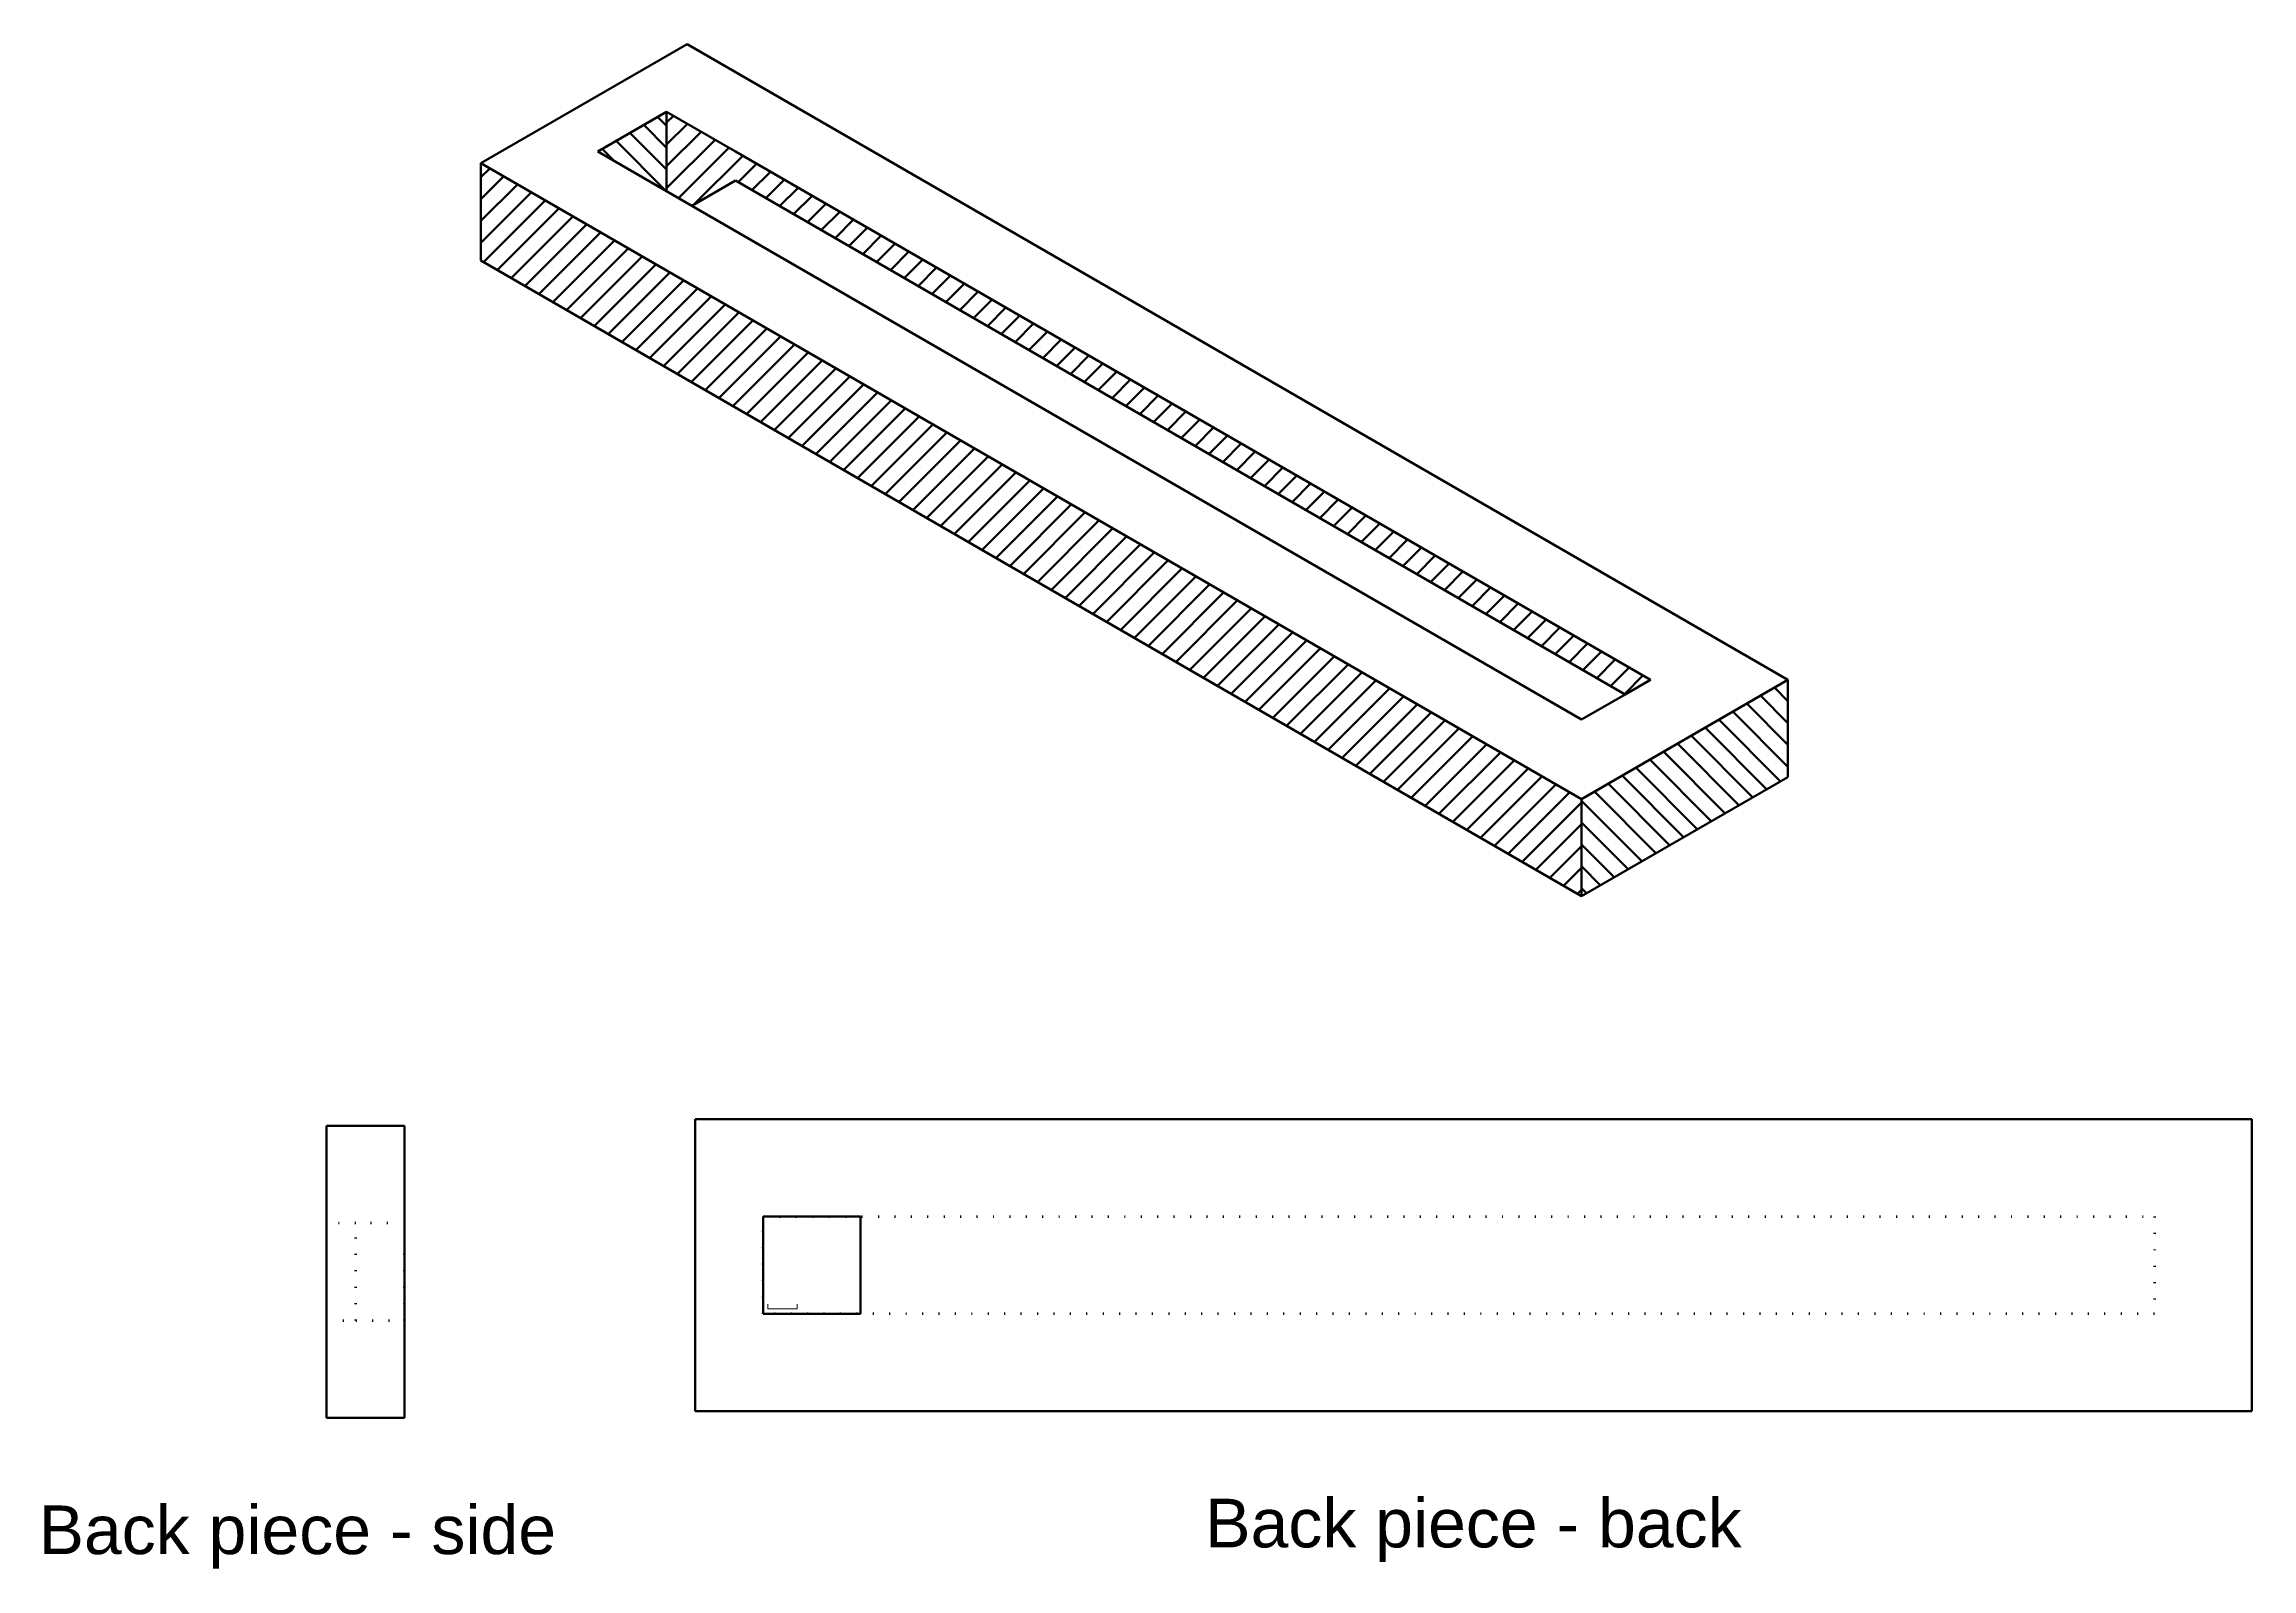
# Model space of a CAD drawing. Header units: millimetres. Extents: x -230 to 589, y -80 to 173.
# Drawn here: x 361.6 to 588.5, y 16.6 to 173.2 of the extents above; entities that cross this region are included whole.
import ezdxf

# ---------------------------------------------------------------- set-up
doc = ezdxf.new("R2010")
doc.units = ezdxf.units.MM
doc.linetypes.add('DOT2', pattern=[3.175, 0, -3.175])
doc.layers.get('0').update_dxf_attribs({"color": 18, "lineweight": 50, "true_color": 0x000000})
doc.layers.add('Hidden', color=96, linetype='DOT2', lineweight=70, true_color=0x008000)
doc.layers.add('Labels', color=176, linetype='Continuous', lineweight=50, true_color=0x000080)
doc.layers.add('LED Strip ... LED Wires', color=6, linetype='Continuous', lineweight=5)
doc.styles.add('textstyle3', font='Arial.ttf')

msp = doc.modelspace()

# ---------------------------------------------------------------- texts
at = {"layer": 'Labels', "char_height": 1, "attachment_point": 2, "style": 'textstyle3'}
for s, insert in [('\\H5;Back piece - side', (387.66, 23.09)), ('\\H5;Back piece - back', (508.53, 23.78))]:
    msp.add_mtext(s, dxfattribs=dict(at, insert=insert))

# ---------------------------------------------------------------- hatches: boundary and pattern name
at = {"transparency": 33554687}
h = msp.add_hatch(dxfattribs=at)
h.set_pattern_fill('ANSI31', color=256, scale=0.5, angle=90, style=0, pattern_type=0)
h.paths.add_polyline_path([(425.61, 166.3), (425.61, 158.14), (418.54, 162.22)], flags=0)
h = msp.add_hatch(dxfattribs=at)
h.set_pattern_fill('ANSI31', color=256, scale=0.5, style=0, pattern_type=0)
h.paths.add_polyline_path([(432.68, 159.22), (524.12, 106.43), (526.72, 107.93), (432.68, 162.22), (425.61, 166.3), (425.61, 158.14), (428.2, 156.64)], flags=0)
h = msp.add_hatch(dxfattribs=at)
h.set_pattern_fill('ANSI31', color=256, scale=0.5, style=0, pattern_type=0)
h.paths.add_polyline_path([(519.65, 95.68), (519.65, 85.68), (406.52, 151), (406.52, 161)], flags=0)
h = msp.add_hatch(dxfattribs=at)
h.set_pattern_fill('ANSI31', color=256, scale=0.5, angle=90, style=0, pattern_type=0)
h.paths.add_polyline_path([(519.65, 95.68), (519.65, 85.68), (540.86, 97.93), (540.86, 107.93)], flags=0)

# ---------------------------------------------------------------- linework, layer by layer
for p, q in [((427.73, 173.24), (406.52, 161)), ((427.73, 173.24), (540.86, 107.93)), ((425.61, 166.3), (418.54, 162.22)), ((432.68, 162.22), (425.61, 166.3)), ((425.61, 166.3), (425.61, 158.14)), ((425.61, 166.3), (425.61, 158.14)), ((418.54, 162.22), (425.61, 158.14)), ((519.65, 95.68), (406.52, 161)), ((406.52, 161), (406.52, 151)), ((432.68, 159.22), (428.2, 156.64)), ((428.2, 156.64), (425.61, 158.14)), ((406.52, 151), (519.65, 85.68)), ((540.86, 107.93), (519.65, 95.68)), ((540.86, 107.93), (540.86, 97.93)), ((524.12, 106.43), (519.65, 103.84)), ((519.65, 85.68), (540.86, 97.93)), ((519.65, 95.68), (519.65, 85.68)), ((390.66, 62.09), (398.66, 62.09)), ((390.66, 62.09), (390.66, 32.09)), ((398.66, 62.09), (398.66, 32.09)), ((428.53, 62.78), (588.53, 62.78)), ((428.53, 62.78), (428.53, 32.78)), ((588.53, 62.78), (588.53, 32.78)), ((445.53, 52.78), (435.53, 52.78)), ((435.53, 52.78), (435.53, 42.78)), ((445.53, 42.78), (445.53, 52.78)), ((435.53, 42.78), (445.53, 42.78)), ((398.66, 32.09), (390.66, 32.09)), ((588.53, 32.78), (428.53, 32.78))]:
    msp.add_line(p, q)
at = {"ltscale": 0.5}
for p, q in [((432.68, 162.22), (526.72, 107.93)), ((432.68, 159.22), (524.12, 106.43)), ((519.65, 103.84), (428.2, 156.64)), ((526.72, 107.93), (524.12, 106.43))]:
    msp.add_line(p, q, dxfattribs=at)
at = {"layer": 'Hidden', "ltscale": 0.5}
for p, q in [((435.53, 52.78), (578.53, 52.78)), ((435.53, 42.78), (435.53, 52.78)), ((578.53, 52.78), (578.53, 42.78)), ((393.66, 52.09), (390.66, 52.09)), ((393.66, 42.09), (393.66, 52.09)), ((398.66, 52.09), (393.66, 52.09)), ((398.66, 42.09), (398.66, 50.09)), ((390.66, 42.09), (393.66, 42.09)), ((393.66, 42.09), (398.66, 42.09)), ((578.53, 42.78), (435.53, 42.78))]:
    msp.add_line(p, q, dxfattribs=at)
at = {"layer": 'LED Strip ... LED Wires'}
for p, q in [((436.03, 43.78), (436.03, 43.28)), ((436.03, 43.28), (439.03, 43.28)), ((439.03, 43.28), (439.03, 43.78))]:
    msp.add_line(p, q, dxfattribs=at)

msp.set_redraw_order([(e.dxf.handle, doc.entitydb.next_handle()) for e in msp.query("TEXT MTEXT ATTDEF DIMENSION ARC_DIMENSION")])  # texts and dimensions are drawn at this point

doc.saveas('drawing.dxf')
